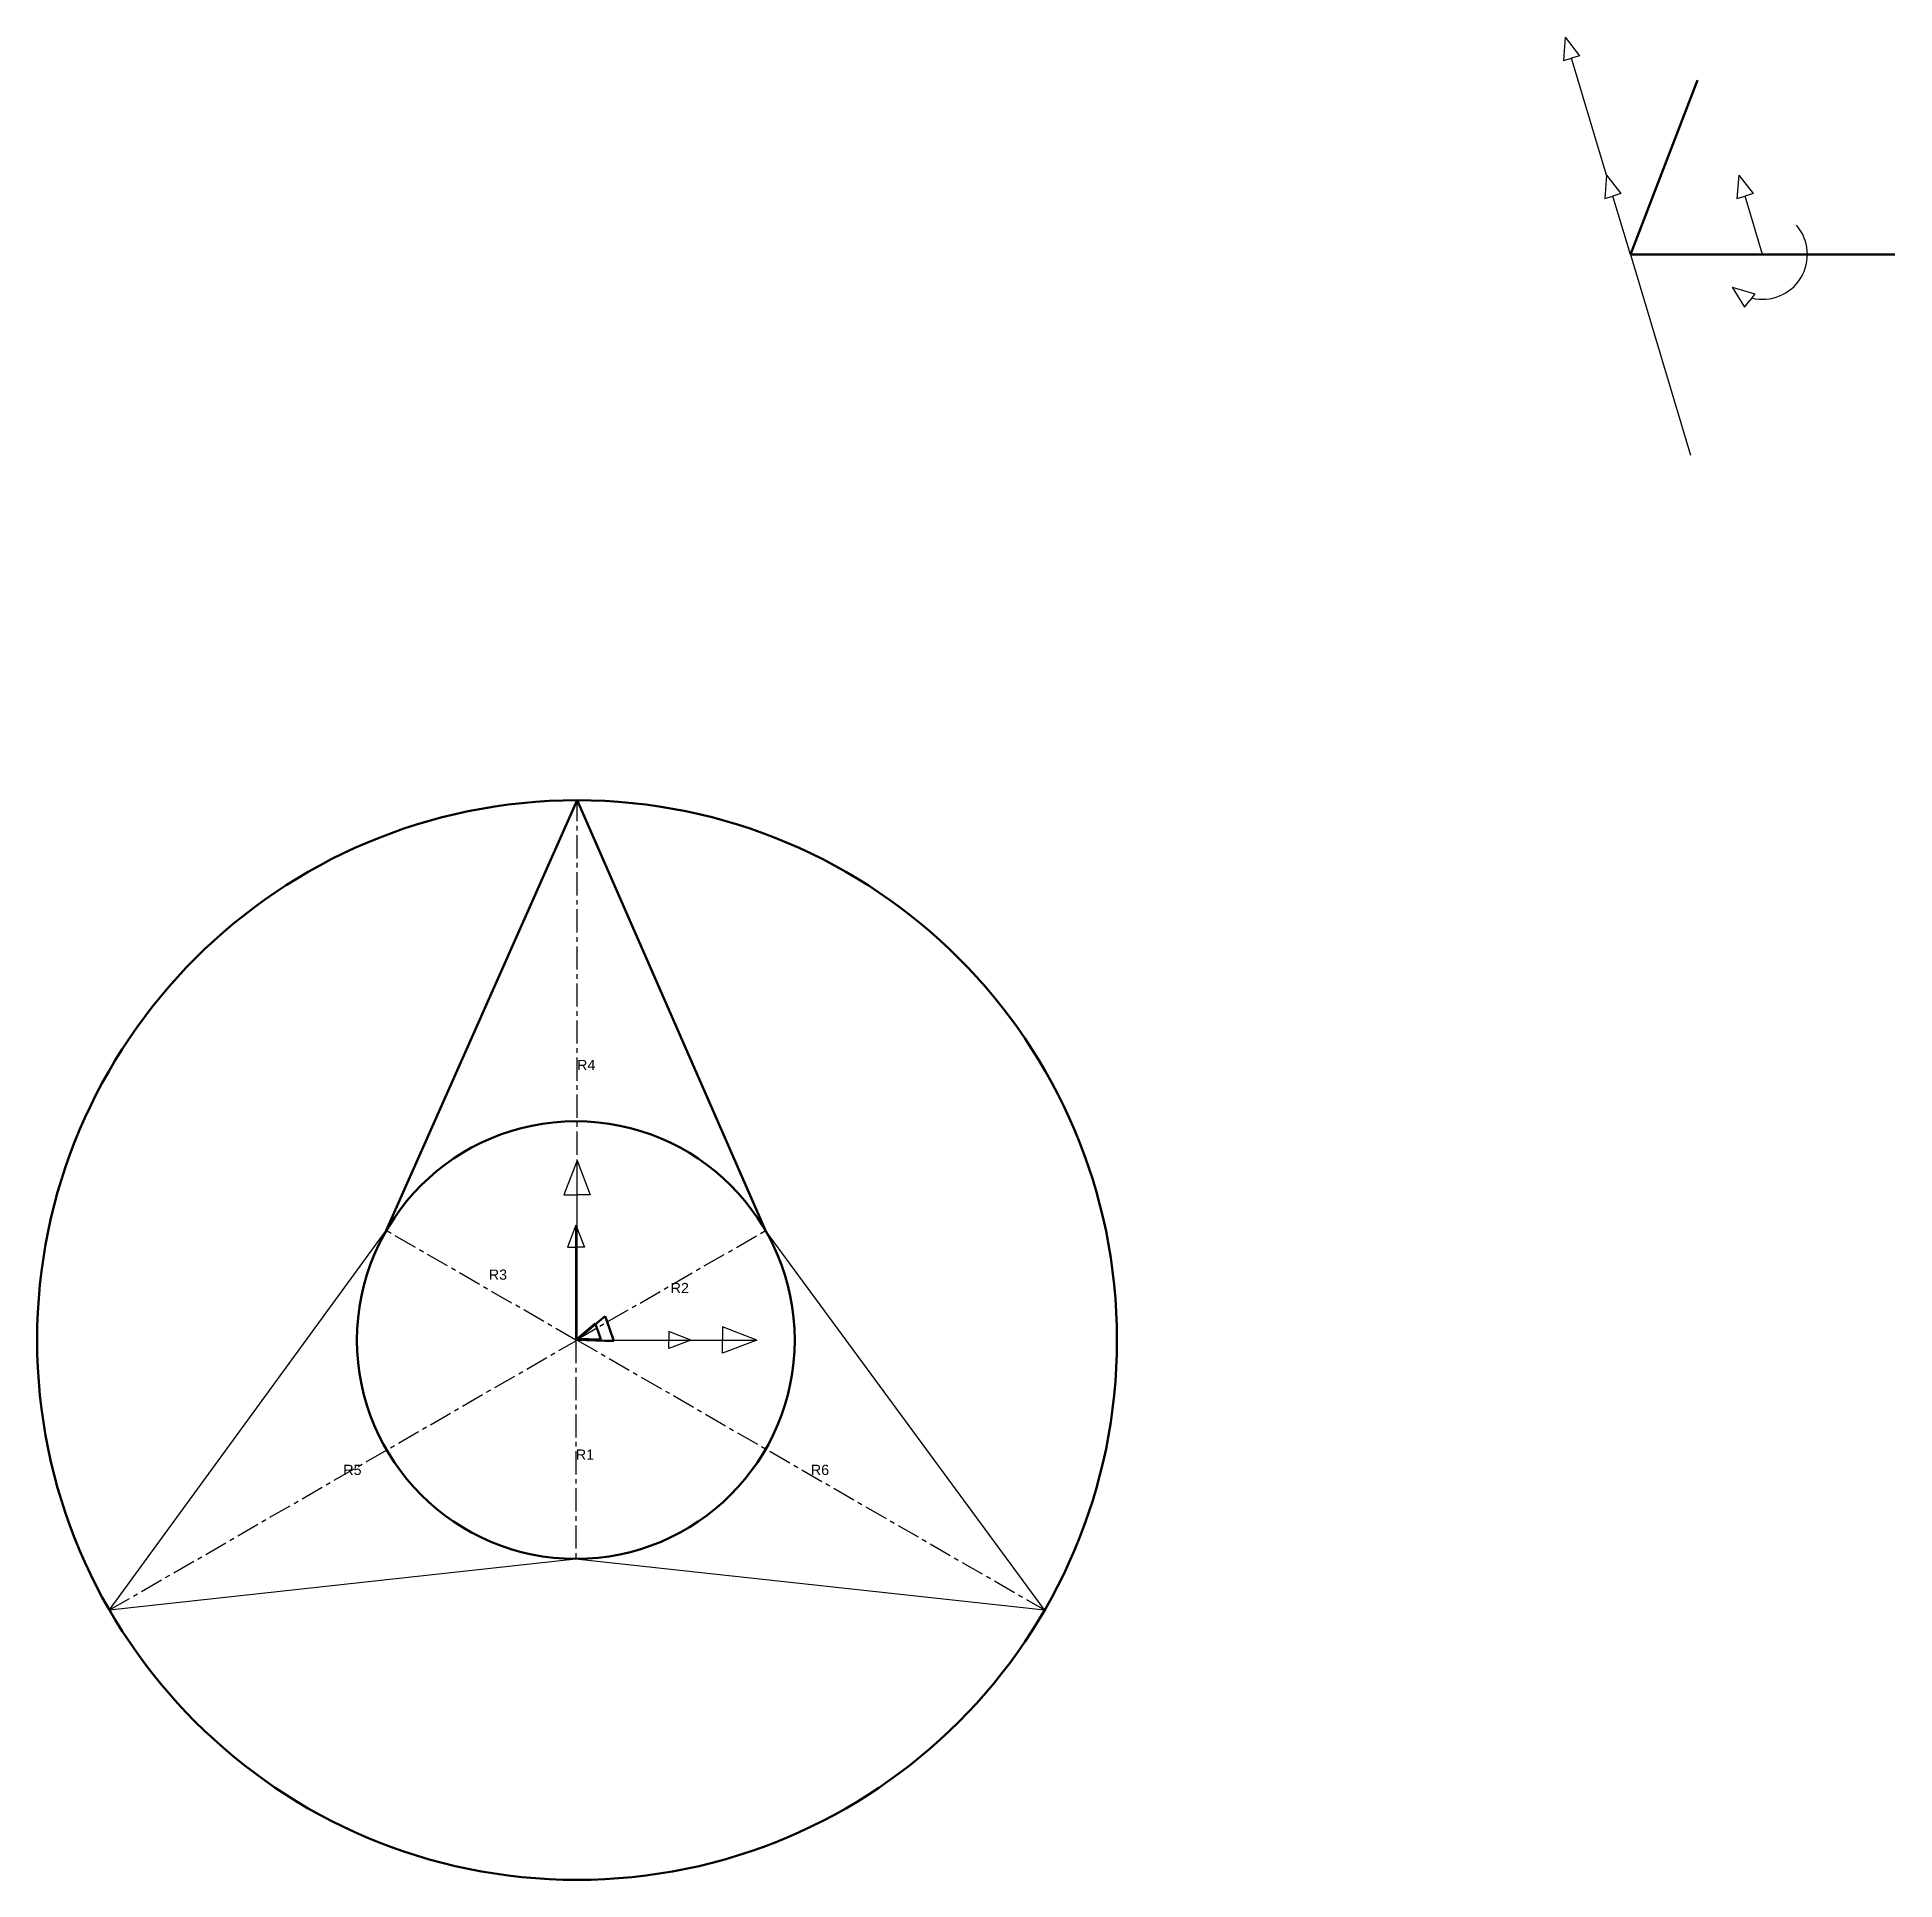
# Model space of a CAD drawing. Header units: millimetres. Extents: x 138 to 34639, y -927 to 6245.
# Drawn here: x 9997 to 12544, y 733 to 3259 of the extents above; entities that cross this region are included whole.
import ezdxf

# ---------------------------------------------------------------- set-up
doc = ezdxf.new("R2010")
doc.units = ezdxf.units.MM
doc.linetypes.add('CENTER', pattern=[50.8, 31.75, -6.35, 6.35, -6.35])
for name, color, linetype, lineweight in [('AM_0N', 255, 'Continuous', 50), ('AM_4N', 3, 'Continuous', 25), ('AM_6', 2, 'Continuous', 35), ('Kontur1', 1, 'Continuous', 25), ('Kontur2', 3, 'Continuous', 25), ('Kontur3', 5, 'Continuous', 50), ('l2', 6, 'CENTER', 25)]:
    doc.layers.add(name, color=color, linetype=linetype, lineweight=lineweight)
doc.styles.get("Standard").update_dxf_attribs({"font": 'arial.ttf'})

msp = doc.modelspace()

# ---------------------------------------------------------------- texts
at = {"layer": 'AM_6', "color": 30, "lineweight": 70, "char_height": 14, "attachment_point": 1}
for s, insert in [('R4', (10737.4736446, 1856.6858808)), ('R3', (10616.4987162, 1569.3246691, 885.8737368)), ('R2', (10865.7246019, 1550.9965657, 885.8737368)), ('R5', (10417.0442452, 1301.6858808)), ('R1', (10735.8207914, 1322.6285706, 885.8737368)), ('R6', (11057.903044, 1301.6858808))]:
    msp.add_mtext_dynamic_manual_height_columns(s, width=0.000340429, gutter_width=35, heights=[0], dxfattribs=dict(at, insert=insert))

# ---------------------------------------------------------------- linework, layer by layer
at = {"layer": 'AM_0N'}
for q in [(12273.0469352, 3199.8466097), (12543.568417, 2960.8386392)]:
    msp.add_line((12181.0468598, 2960.8386392), q, dxfattribs=at)
for centre, radius in [((10737.4736446, 1472.628582), 740), ((10735.8207914, 1472.6285706, 885.8737368), 300)]:
    msp.add_circle(centre, radius, dxfattribs=at)
at = {"layer": 'AM_4N'}
for p, q in [((12091.7147387, 3258.8056478), (12089.2518652, 3226.6240813)), ((12091.7147387, 3258.8056478), (12111.4764124, 3233.2871208)), ((12089.2518652, 3226.6240813), (12100.3641388, 3229.955601)), ((12111.4764124, 3233.2871208), (12100.3641388, 3229.955601)), ((12148.3863527, 3069.7776577), (12100.3641388, 3229.955601)), ((12148.3863527, 3069.7776577), (12145.9234792, 3037.5960911)), ((12148.3863527, 3069.7776577), (12168.1480264, 3044.2591306)), ((12329.6471313, 3069.7776577), (12327.1842578, 3037.5960911)), ((12329.6471313, 3069.7776577), (12349.4088051, 3044.2591306)), ((12145.9234792, 3037.5960911), (12157.0357528, 3040.9276109)), ((12168.1480264, 3044.2591306), (12157.0357528, 3040.9276109)), ((12181.0468598, 2960.8386392), (12157.0357528, 3040.9276109)), ((12327.1842578, 3037.5960911), (12338.2965314, 3040.9276109)), ((12349.4088051, 3044.2591306), (12338.2965314, 3040.9276109)), ((12362.3076384, 2960.8386392), (12338.2965314, 3040.9276109)), ((12320.5097884, 2915.8528358), (12351.5604231, 2907.0450523)), ((12320.5097884, 2915.8528358), (12337.6289661, 2888.4913168)), ((12351.5604231, 2907.0450523), (12344.5946946, 2897.7681846)), ((12337.6289661, 2888.4913168), (12344.5946946, 2897.7681846))]:
    msp.add_line(p, q, dxfattribs=at)
msp.add_arc((12362.3076384, 2960.8386392), 61.4066998, 255.8070099434, 41.1208364396, dxfattribs=at)
at = {"layer": 'Kontur1'}
for p, q in [((12181.0468598, 2960.8386392), (12263.4682798, 2685.9222522)), ((10096.6148458, 1102.628582), (10476.0131702, 1622.6285706, 885.8737368)), ((10893.4710727, 1472.6285706, 885.8737368), (10863.3523522, 1484.2295037, 885.8737368)), ((10863.3523522, 1484.2295037, 885.8737368), (10863.3523522, 1472.6285706, 885.8737368)), ((10983.802209, 1472.628582), (10936.7417084, 1490.75504)), ((10936.7417084, 1490.75504), (10936.7417084, 1472.628582)), ((10735.8207914, 1472.6285706, 885.8737368), (10893.4710727, 1472.6285706, 885.8737368)), ((10737.4736446, 1472.628582), (10983.802209, 1472.628582)), ((10893.4710727, 1472.6285706, 885.8737368), (10863.3523522, 1461.0276375, 885.8737368)), ((10863.3523522, 1461.0276375, 885.8737368), (10863.3523522, 1472.6285706, 885.8737368)), ((10983.802209, 1472.628582), (10936.7417084, 1454.502124)), ((10936.7417084, 1454.502124), (10936.7417084, 1472.628582)), ((10096.6148458, 1102.628582), (10735.8207914, 1172.6285706, 885.8737368))]:
    msp.add_line(p, q, dxfattribs=at)
at = {"layer": 'Kontur2'}
for p, q in [((10737.4736446, 1718.9571465), (10719.3471866, 1671.8966458)), ((10737.4736446, 1472.628582), (10737.4736446, 1718.9571465)), ((10737.4736446, 1718.9571465), (10755.6001025, 1671.8966458)), ((10719.3471866, 1671.8966458), (10737.4736446, 1671.8966458)), ((10755.6001025, 1671.8966458), (10737.4736446, 1671.8966458)), ((10735.8207914, 1630.2788518, 885.8737368), (10724.2198583, 1600.1601314, 885.8737368)), ((10735.8207914, 1472.6285706, 885.8737368), (10735.8207914, 1630.2788518, 885.8737368)), ((10735.8207914, 1630.2788518, 885.8737368), (10747.4217245, 1600.1601314, 885.8737368)), ((11378.3324434, 1102.628582), (10995.6284125, 1622.6285706, 885.8737368)), ((10724.2198583, 1600.1601314, 885.8737368), (10735.8207914, 1600.1601314, 885.8737368)), ((10747.4217245, 1600.1601314, 885.8737368), (10735.8207914, 1600.1601314, 885.8737368)), ((10735.8207914, 1172.6285706, 885.8737368), (11378.3324434, 1102.628582))]:
    msp.add_line(p, q, dxfattribs=at)
at = {"layer": 'Kontur3'}
for p, q in [((10737.4736446, 2212.628582), (10476.0131702, 1622.6285706, 885.8737368)), ((10995.6284125, 1622.6285706, 885.8737368), (10737.4736446, 2212.628582)), ((10737.3589167, 1472.8272965, 245.9641148), (10775.7577475, 1505.519635, 245.9641148)), ((10775.7577475, 1505.519635, 245.9641148), (10781.7623392, 1488.4166131, 245.9641148)), ((10737.7481504, 1474.392772, 1043.2907703), (10762.3234021, 1495.3158686, 1043.2907703)), ((10762.3234021, 1495.3158686, 1043.2907703), (10766.1663408, 1484.3699346, 1043.2907703)), ((10770.0092795, 1473.4240006, 1043.2907703), (10766.1663408, 1484.3699346, 1043.2907703)), ((10787.7669309, 1471.3135913, 245.9641148), (10781.7623392, 1488.4166131, 245.9641148)), ((10735.8207914, 1472.6285706, 885.8737368), (10735.7473655, 1472.7557479, 1043.2907703)), ((10737.4736446, 1472.628582), (10737.3589167, 1472.8272965, 245.9641148)), ((10737.3589167, 1472.8272965, 245.9641148), (10787.7669309, 1471.3135913, 245.9641148)), ((10737.7481504, 1474.392772, 1043.2907703), (10770.0092795, 1473.4240006, 1043.2907703))]:
    msp.add_line(p, q, dxfattribs=at)
at = {"layer": 'l2'}
for p, q in [((10737.4736446, 1472.628582), (10737.4736446, 2212.628582)), ((10735.8207914, 1472.6285706, 885.8737368), (10476.0131702, 1622.6285706, 885.8737368)), ((10735.8207914, 1472.6285706, 885.8737368), (10995.6284125, 1622.6285706, 885.8737368)), ((10096.6148458, 1102.628582), (10737.4736446, 1472.628582)), ((10735.8207914, 1472.6285706, 885.8737368), (10735.8207914, 1172.6285706, 885.8737368)), ((10737.4736446, 1472.628582), (11378.3324434, 1102.628582))]:
    msp.add_line(p, q, dxfattribs=at)

msp.set_redraw_order([(e.dxf.handle, doc.entitydb.next_handle()) for e in msp.query("TEXT MTEXT ATTDEF DIMENSION ARC_DIMENSION")])  # texts and dimensions are drawn at this point

doc.saveas('drawing.dxf')
